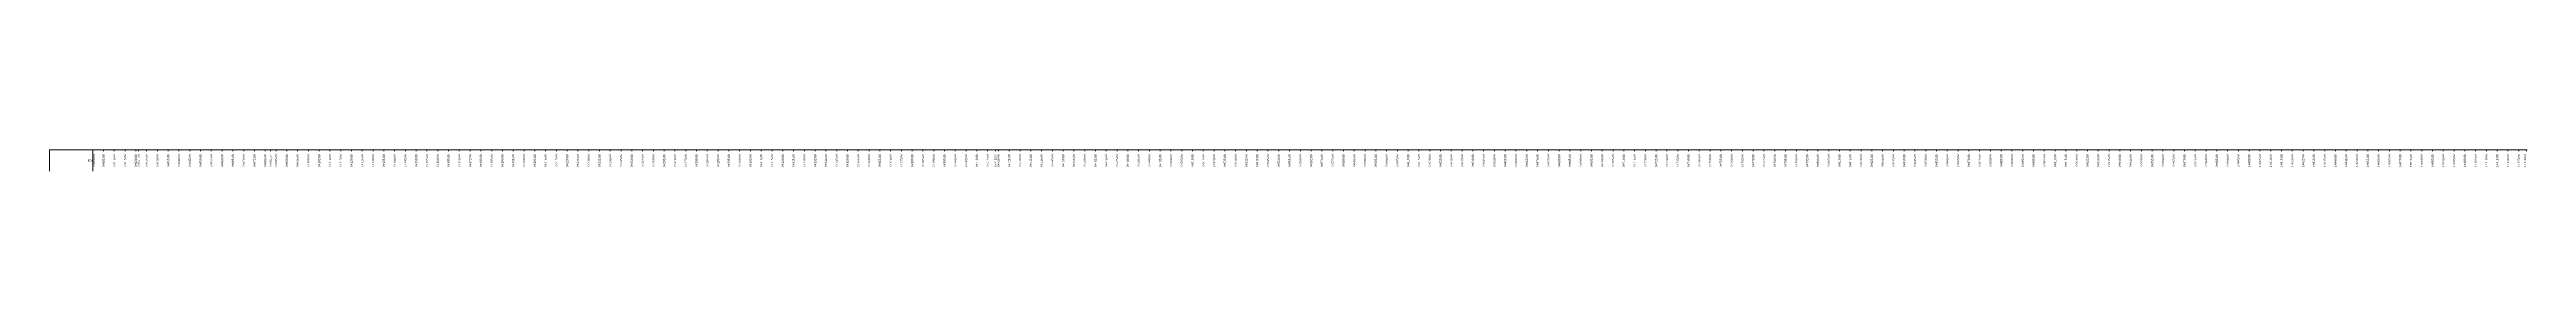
# Model space of a CAD drawing. Header units: metres. Extents: x 478603 to 489313, y 4282657 to 4289463.
# Drawn here: x 483693 to 484841, y 4285200 to 4285210 of the extents above; entities that cross this region are included whole.
import ezdxf

# ---------------------------------------------------------------- set-up
doc = ezdxf.new("R2010")
doc.units = ezdxf.units.M
for name, color, linetype, lineweight in [('PR_ENK_KM', 18, 'Continuous', 0), ('PR_OLCEK', 1, 'Continuous', 0), ('PR_PROFIL', 153, 'Continuous', 0)]:
    doc.layers.add(name, color=color, linetype=linetype, lineweight=lineweight)
doc.styles.get("Standard").update_dxf_attribs({"font": 'times.ttf'})

msp = doc.modelspace()

# ---------------------------------------------------------------- linework, layer by layer
at = {"layer": 'PR_OLCEK'}
for p in [(483712.7, 4285209.5, 929.9), (484841.3, 4285209.5, 929.9)]:
    msp.add_point(p, dxfattribs=at)
at = {"layer": 'PR_PROFIL'}
for p, q in [((483692.7, 4285209.5), (484841.3, 4285209.5)), ((483692.7, 4285199.6), (483692.7, 4285209.5)), ((483712.7, 4285199.6), (483712.7, 4285209.5)), ((483712.7, 4285209), (483712.7, 4285209.5)), ((483717.7, 4285209), (483717.7, 4285209.5)), ((483722.7, 4285209), (483722.7, 4285209.5)), ((483727.7, 4285209), (483727.7, 4285209.5)), ((483732.7, 4285209), (483732.7, 4285209.5)), ((483734, 4285209), (483734, 4285209.5)), ((483737.7, 4285209), (483737.7, 4285209.5)), ((483742.7, 4285209), (483742.7, 4285209.5)), ((483747.7, 4285209), (483747.7, 4285209.5)), ((483752.7, 4285209), (483752.7, 4285209.5)), ((483757.7, 4285209), (483757.7, 4285209.5)), ((483762.7, 4285209), (483762.7, 4285209.5)), ((483767.7, 4285209), (483767.7, 4285209.5)), ((483772.7, 4285209), (483772.7, 4285209.5)), ((483777.7, 4285209), (483777.7, 4285209.5)), ((483782.7, 4285209), (483782.7, 4285209.5)), ((483787.7, 4285209), (483787.7, 4285209.5)), ((483792.7, 4285209), (483792.7, 4285209.5)), ((483795.2, 4285209), (483795.2, 4285209.5)), ((483797.7, 4285209), (483797.7, 4285209.5)), ((483802.7, 4285209), (483802.7, 4285209.5)), ((483807.7, 4285209), (483807.7, 4285209.5)), ((483812.7, 4285209), (483812.7, 4285209.5)), ((483817.7, 4285209), (483817.7, 4285209.5)), ((483822.7, 4285209), (483822.7, 4285209.5)), ((483827.7, 4285209), (483827.7, 4285209.5)), ((483832.7, 4285209), (483832.7, 4285209.5)), ((483837.7, 4285209), (483837.7, 4285209.5)), ((483842.7, 4285209), (483842.7, 4285209.5)), ((483847.7, 4285209), (483847.7, 4285209.5)), ((483852.7, 4285209), (483852.7, 4285209.5)), ((483857.7, 4285209), (483857.7, 4285209.5)), ((483862.7, 4285209), (483862.7, 4285209.5)), ((483867.7, 4285209), (483867.7, 4285209.5)), ((483872.7, 4285209), (483872.7, 4285209.5)), ((483877.7, 4285209), (483877.7, 4285209.5)), ((483882.7, 4285209), (483882.7, 4285209.5)), ((483887.7, 4285209), (483887.7, 4285209.5)), ((483892.7, 4285209), (483892.7, 4285209.5)), ((483897.7, 4285209), (483897.7, 4285209.5)), ((483902.7, 4285209), (483902.7, 4285209.5)), ((483907.7, 4285209), (483907.7, 4285209.5)), ((483912.7, 4285209), (483912.7, 4285209.5)), ((483917.7, 4285209), (483917.7, 4285209.5)), ((483922.7, 4285209), (483922.7, 4285209.5)), ((483927.7, 4285209), (483927.7, 4285209.5)), ((483932.7, 4285209), (483932.7, 4285209.5)), ((483937.7, 4285209), (483937.7, 4285209.5)), ((483942.7, 4285209), (483942.7, 4285209.5)), ((483947.7, 4285209), (483947.7, 4285209.5)), ((483952.7, 4285209), (483952.7, 4285209.5)), ((483957.7, 4285209), (483957.7, 4285209.5)), ((483962.7, 4285209), (483962.7, 4285209.5)), ((483967.7, 4285209), (483967.7, 4285209.5)), ((483972.7, 4285209), (483972.7, 4285209.5)), ((483977.7, 4285209), (483977.7, 4285209.5)), ((483982.7, 4285209), (483982.7, 4285209.5)), ((483987.7, 4285209), (483987.7, 4285209.5)), ((483992.7, 4285209), (483992.7, 4285209.5)), ((483997.7, 4285209), (483997.7, 4285209.5)), ((484002.7, 4285209), (484002.7, 4285209.5)), ((484007.7, 4285209), (484007.7, 4285209.5)), ((484012.7, 4285209), (484012.7, 4285209.5)), ((484017.7, 4285209), (484017.7, 4285209.5)), ((484022.7, 4285209), (484022.7, 4285209.5)), ((484027.7, 4285209), (484027.7, 4285209.5)), ((484032.7, 4285209), (484032.7, 4285209.5)), ((484037.7, 4285209), (484037.7, 4285209.5)), ((484042.7, 4285209), (484042.7, 4285209.5)), ((484047.7, 4285209), (484047.7, 4285209.5)), ((484052.7, 4285209), (484052.7, 4285209.5)), ((484057.7, 4285209), (484057.7, 4285209.5)), ((484062.7, 4285209), (484062.7, 4285209.5)), ((484067.7, 4285209), (484067.7, 4285209.5)), ((484072.7, 4285209), (484072.7, 4285209.5)), ((484077.7, 4285209), (484077.7, 4285209.5)), ((484082.7, 4285209), (484082.7, 4285209.5)), ((484087.7, 4285209), (484087.7, 4285209.5)), ((484092.7, 4285209), (484092.7, 4285209.5)), ((484097.7, 4285209), (484097.7, 4285209.5)), ((484102.7, 4285209), (484102.7, 4285209.5)), ((484107.7, 4285209), (484107.7, 4285209.5)), ((484112.7, 4285209), (484112.7, 4285209.5)), ((484117.7, 4285209), (484117.7, 4285209.5)), ((484122.7, 4285209), (484122.7, 4285209.5)), ((484127.7, 4285209), (484127.7, 4285209.5)), ((484131.3, 4285209), (484131.3, 4285209.5)), ((484132.7, 4285209), (484132.7, 4285209.5)), ((484137.7, 4285209), (484137.7, 4285209.5)), ((484142.7, 4285209), (484142.7, 4285209.5)), ((484147.7, 4285209), (484147.7, 4285209.5)), ((484152.7, 4285209), (484152.7, 4285209.5)), ((484157.7, 4285209), (484157.7, 4285209.5)), ((484162.7, 4285209), (484162.7, 4285209.5)), ((484167.7, 4285209), (484167.7, 4285209.5)), ((484172.7, 4285209), (484172.7, 4285209.5)), ((484177.7, 4285209), (484177.7, 4285209.5)), ((484182.7, 4285209), (484182.7, 4285209.5)), ((484187.7, 4285209), (484187.7, 4285209.5)), ((484192.7, 4285209), (484192.7, 4285209.5)), ((484197.7, 4285209), (484197.7, 4285209.5)), ((484202.7, 4285209), (484202.7, 4285209.5)), ((484207.7, 4285209), (484207.7, 4285209.5)), ((484212.7, 4285209), (484212.7, 4285209.5)), ((484217.7, 4285209), (484217.7, 4285209.5)), ((484222.7, 4285209), (484222.7, 4285209.5)), ((484227.7, 4285209), (484227.7, 4285209.5)), ((484232.7, 4285209), (484232.7, 4285209.5)), ((484237.7, 4285209), (484237.7, 4285209.5)), ((484242.7, 4285209), (484242.7, 4285209.5)), ((484247.7, 4285209), (484247.7, 4285209.5)), ((484252.7, 4285209), (484252.7, 4285209.5)), ((484257.7, 4285209), (484257.7, 4285209.5)), ((484262.7, 4285209), (484262.7, 4285209.5)), ((484267.7, 4285209), (484267.7, 4285209.5)), ((484272.7, 4285209), (484272.7, 4285209.5)), ((484277.7, 4285209), (484277.7, 4285209.5)), ((484282.7, 4285209), (484282.7, 4285209.5)), ((484287.7, 4285209), (484287.7, 4285209.5)), ((484292.7, 4285209), (484292.7, 4285209.5)), ((484297.7, 4285209), (484297.7, 4285209.5)), ((484302.7, 4285209), (484302.7, 4285209.5)), ((484307.7, 4285209), (484307.7, 4285209.5)), ((484312.7, 4285209), (484312.7, 4285209.5)), ((484317.7, 4285209), (484317.7, 4285209.5)), ((484322.7, 4285209), (484322.7, 4285209.5)), ((484327.7, 4285209), (484327.7, 4285209.5)), ((484332.7, 4285209), (484332.7, 4285209.5)), ((484337.7, 4285209), (484337.7, 4285209.5)), ((484342.7, 4285209), (484342.7, 4285209.5)), ((484347.7, 4285209), (484347.7, 4285209.5)), ((484352.7, 4285209), (484352.7, 4285209.5)), ((484357.7, 4285209), (484357.7, 4285209.5)), ((484362.7, 4285209), (484362.7, 4285209.5)), ((484367.7, 4285209), (484367.7, 4285209.5)), ((484372.7, 4285209), (484372.7, 4285209.5)), ((484377.7, 4285209), (484377.7, 4285209.5)), ((484382.7, 4285209), (484382.7, 4285209.5)), ((484387.7, 4285209), (484387.7, 4285209.5)), ((484392.7, 4285209), (484392.7, 4285209.5)), ((484397.7, 4285209), (484397.7, 4285209.5)), ((484402.7, 4285209), (484402.7, 4285209.5)), ((484407.7, 4285209), (484407.7, 4285209.5)), ((484412.7, 4285209), (484412.7, 4285209.5)), ((484417.7, 4285209), (484417.7, 4285209.5)), ((484422.7, 4285209), (484422.7, 4285209.5)), ((484427.7, 4285209), (484427.7, 4285209.5)), ((484432.7, 4285209), (484432.7, 4285209.5)), ((484437.7, 4285209), (484437.7, 4285209.5)), ((484442.7, 4285209), (484442.7, 4285209.5)), ((484447.7, 4285209), (484447.7, 4285209.5)), ((484452.7, 4285209), (484452.7, 4285209.5)), ((484457.7, 4285209), (484457.7, 4285209.5)), ((484462.7, 4285209), (484462.7, 4285209.5)), ((484467.7, 4285209), (484467.7, 4285209.5)), ((484472.7, 4285209), (484472.7, 4285209.5)), ((484477.7, 4285209), (484477.7, 4285209.5)), ((484482.7, 4285209), (484482.7, 4285209.5)), ((484487.7, 4285209), (484487.7, 4285209.5)), ((484492.7, 4285209), (484492.7, 4285209.5)), ((484497.7, 4285209), (484497.7, 4285209.5)), ((484502.7, 4285209), (484502.7, 4285209.5)), ((484507.7, 4285209), (484507.7, 4285209.5)), ((484512.7, 4285209), (484512.7, 4285209.5)), ((484517.7, 4285209), (484517.7, 4285209.5)), ((484522.7, 4285209), (484522.7, 4285209.5)), ((484527.7, 4285209), (484527.7, 4285209.5)), ((484532.7, 4285209), (484532.7, 4285209.5)), ((484537.7, 4285209), (484537.7, 4285209.5)), ((484542.7, 4285209), (484542.7, 4285209.5)), ((484547.7, 4285209), (484547.7, 4285209.5)), ((484552.7, 4285209), (484552.7, 4285209.5)), ((484557.7, 4285209), (484557.7, 4285209.5)), ((484562.7, 4285209), (484562.7, 4285209.5)), ((484567.7, 4285209), (484567.7, 4285209.5)), ((484572.7, 4285209), (484572.7, 4285209.5)), ((484577.7, 4285209), (484577.7, 4285209.5)), ((484582.7, 4285209), (484582.7, 4285209.5)), ((484587.7, 4285209), (484587.7, 4285209.5)), ((484592.7, 4285209), (484592.7, 4285209.5)), ((484597.7, 4285209), (484597.7, 4285209.5)), ((484602.7, 4285209), (484602.7, 4285209.5)), ((484607.7, 4285209), (484607.7, 4285209.5)), ((484612.7, 4285209), (484612.7, 4285209.5)), ((484617.7, 4285209), (484617.7, 4285209.5)), ((484622.7, 4285209), (484622.7, 4285209.5)), ((484627.7, 4285209), (484627.7, 4285209.5)), ((484632.7, 4285209), (484632.7, 4285209.5)), ((484637.7, 4285209), (484637.7, 4285209.5)), ((484642.7, 4285209), (484642.7, 4285209.5)), ((484647.7, 4285209), (484647.7, 4285209.5)), ((484652.7, 4285209), (484652.7, 4285209.5)), ((484657.7, 4285209), (484657.7, 4285209.5)), ((484662.7, 4285209), (484662.7, 4285209.5)), ((484667.7, 4285209), (484667.7, 4285209.5)), ((484672.7, 4285209), (484672.7, 4285209.5)), ((484677.7, 4285209), (484677.7, 4285209.5)), ((484682.7, 4285209), (484682.7, 4285209.5)), ((484687.7, 4285209), (484687.7, 4285209.5)), ((484692.7, 4285209), (484692.7, 4285209.5)), ((484697.7, 4285209), (484697.7, 4285209.5)), ((484702.7, 4285209), (484702.7, 4285209.5)), ((484707.7, 4285209), (484707.7, 4285209.5)), ((484712.7, 4285209), (484712.7, 4285209.5)), ((484717.7, 4285209), (484717.7, 4285209.5)), ((484722.7, 4285209), (484722.7, 4285209.5)), ((484727.7, 4285209), (484727.7, 4285209.5)), ((484732.7, 4285209), (484732.7, 4285209.5)), ((484737.7, 4285209), (484737.7, 4285209.5)), ((484742.7, 4285209), (484742.7, 4285209.5)), ((484747.7, 4285209), (484747.7, 4285209.5)), ((484752.7, 4285209), (484752.7, 4285209.5)), ((484757.7, 4285209), (484757.7, 4285209.5)), ((484762.7, 4285209), (484762.7, 4285209.5)), ((484767.7, 4285209), (484767.7, 4285209.5)), ((484772.7, 4285209), (484772.7, 4285209.5)), ((484777.7, 4285209), (484777.7, 4285209.5)), ((484782.7, 4285209), (484782.7, 4285209.5)), ((484787.7, 4285209), (484787.7, 4285209.5)), ((484792.7, 4285209), (484792.7, 4285209.5)), ((484797.7, 4285209), (484797.7, 4285209.5)), ((484802.7, 4285209), (484802.7, 4285209.5)), ((484807.7, 4285209), (484807.7, 4285209.5)), ((484812.7, 4285209), (484812.7, 4285209.5)), ((484817.7, 4285209), (484817.7, 4285209.5)), ((484822.7, 4285209), (484822.7, 4285209.5)), ((484827.7, 4285209), (484827.7, 4285209.5)), ((484832.7, 4285209), (484832.7, 4285209.5)), ((484837.7, 4285209), (484837.7, 4285209.5)), ((484841.3, 4285209), (484841.3, 4285209.5))]:
    msp.add_line(p, q, dxfattribs=at)

# ---------------------------------------------------------------- texts
at = {"layer": 'PR_ENK_KM'}
msp.add_text('KM', height=1, dxfattribs=at).set_placement((483710.4, 4285204.1))
for s, p in [('  0+000.00', (483713.8, 4285200.8)), ('  0+005.00', (483718.2, 4285200.8)), ('  0+010.00', (483723.2, 4285200.8)), ('  0+015.00', (483728.2, 4285200.8)), ('  0+020.00', (483733.2, 4285200.8)), ('  0+021.30', (483734.5, 4285200.8)), ('  0+025.00', (483738.2, 4285200.8)), ('  0+030.00', (483743.2, 4285200.8)), ('  0+035.00', (483748.2, 4285200.8)), ('  0+040.00', (483753.2, 4285200.8)), ('  0+045.00', (483758.2, 4285200.8)), ('  0+050.00', (483763.2, 4285200.8)), ('  0+055.00', (483768.2, 4285200.8)), ('  0+060.00', (483773.2, 4285200.8)), ('  0+065.00', (483778.2, 4285200.8)), ('  0+070.00', (483783.2, 4285200.8)), ('  0+075.00', (483788.2, 4285200.8)), ('  0+080.00', (483793.2, 4285200.8)), ('  0+082.57', (483795.7, 4285200.8)), ('  0+085.00', (483798.2, 4285200.8)), ('  0+090.00', (483803.2, 4285200.8)), ('  0+095.00', (483808.2, 4285200.8)), ('  0+100.00', (483813.2, 4285200.8)), ('  0+105.00', (483818.2, 4285200.8)), ('  0+110.00', (483823.2, 4285200.8)), ('  0+115.00', (483828.2, 4285200.8)), ('  0+120.00', (483833.2, 4285200.8)), ('  0+125.00', (483838.2, 4285200.8)), ('  0+130.00', (483843.2, 4285200.8)), ('  0+135.00', (483848.2, 4285200.8)), ('  0+140.00', (483853.2, 4285200.8)), ('  0+145.00', (483858.2, 4285200.8)), ('  0+150.00', (483863.2, 4285200.8)), ('  0+155.00', (483868.2, 4285200.8)), ('  0+160.00', (483873.2, 4285200.8)), ('  0+165.00', (483878.2, 4285200.8)), ('  0+170.00', (483883.2, 4285200.8)), ('  0+175.00', (483888.2, 4285200.8)), ('  0+180.00', (483893.2, 4285200.8)), ('  0+185.00', (483898.2, 4285200.8)), ('  0+190.00', (483903.2, 4285200.8)), ('  0+195.00', (483908.2, 4285200.8)), ('  0+200.00', (483913.2, 4285200.8)), ('  0+205.00', (483918.2, 4285200.8)), ('  0+210.00', (483923.2, 4285200.8)), ('  0+215.00', (483928.2, 4285200.8)), ('  0+220.00', (483933.2, 4285200.8)), ('  0+225.00', (483938.2, 4285200.8)), ('  0+230.00', (483943.2, 4285200.8)), ('  0+235.00', (483948.2, 4285200.8)), ('  0+240.00', (483953.2, 4285200.8)), ('  0+245.00', (483958.2, 4285200.8)), ('  0+250.00', (483963.2, 4285200.8)), ('  0+255.00', (483968.2, 4285200.8)), ('  0+260.00', (483973.2, 4285200.8)), ('  0+265.00', (483978.2, 4285200.8)), ('  0+270.00', (483983.2, 4285200.8)), ('  0+275.00', (483988.2, 4285200.8)), ('  0+280.00', (483993.2, 4285200.8)), ('  0+285.00', (483998.2, 4285200.8)), ('  0+290.00', (484003.2, 4285200.8)), ('  0+295.00', (484008.2, 4285200.8)), ('  0+300.00', (484013.2, 4285200.8)), ('  0+305.00', (484018.2, 4285200.8)), ('  0+310.00', (484023.2, 4285200.8)), ('  0+315.00', (484028.2, 4285200.8)), ('  0+320.00', (484033.2, 4285200.8)), ('  0+325.00', (484038.2, 4285200.8)), ('  0+330.00', (484043.2, 4285200.8)), ('  0+335.00', (484048.2, 4285200.8)), ('  0+340.00', (484053.2, 4285200.8)), ('  0+345.00', (484058.2, 4285200.8)), ('  0+350.00', (484063.2, 4285200.8)), ('  0+355.00', (484068.2, 4285200.8)), ('  0+360.00', (484073.2, 4285200.8)), ('  0+365.00', (484078.2, 4285200.8)), ('  0+370.00', (484083.2, 4285200.8)), ('  0+375.00', (484088.2, 4285200.8)), ('  0+380.00', (484093.2, 4285200.8)), ('  0+385.00', (484098.2, 4285200.8)), ('  0+390.00', (484103.2, 4285200.8)), ('  0+395.00', (484108.2, 4285200.8)), ('  0+400.00', (484113.2, 4285200.8)), ('  0+405.00', (484118.2, 4285200.8)), ('  0+410.00', (484123.2, 4285200.8)), ('  0+415.00', (484128.2, 4285200.8)), ('  0+418.62', (484131.8, 4285200.8)), ('  0+420.00', (484133.2, 4285200.8)), ('  0+425.00', (484138.2, 4285200.8)), ('  0+430.00', (484143.2, 4285200.8)), ('  0+435.00', (484148.2, 4285200.8)), ('  0+440.00', (484153.2, 4285200.8)), ('  0+445.00', (484158.2, 4285200.8)), ('  0+450.00', (484163.2, 4285200.8)), ('  0+455.00', (484168.2, 4285200.8)), ('  0+460.00', (484173.2, 4285200.8)), ('  0+465.00', (484178.2, 4285200.8)), ('  0+470.00', (484183.2, 4285200.8)), ('  0+475.00', (484188.2, 4285200.8)), ('  0+480.00', (484193.2, 4285200.8)), ('  0+485.00', (484198.2, 4285200.8)), ('  0+490.00', (484203.2, 4285200.8)), ('  0+495.00', (484208.2, 4285200.8)), ('  0+500.00', (484213.2, 4285200.8)), ('  0+505.00', (484218.2, 4285200.8)), ('  0+510.00', (484223.2, 4285200.8)), ('  0+515.00', (484228.2, 4285200.8)), ('  0+520.00', (484233.2, 4285200.8)), ('  0+525.00', (484238.2, 4285200.8)), ('  0+530.00', (484243.2, 4285200.8)), ('  0+535.00', (484248.2, 4285200.8)), ('  0+540.00', (484253.2, 4285200.8)), ('  0+545.00', (484258.2, 4285200.8)), ('  0+550.00', (484263.2, 4285200.8)), ('  0+555.00', (484268.2, 4285200.8)), ('  0+560.00', (484273.2, 4285200.8)), ('  0+565.00', (484278.2, 4285200.8)), ('  0+570.00', (484283.2, 4285200.8)), ('  0+575.00', (484288.2, 4285200.8)), ('  0+580.00', (484293.2, 4285200.8)), ('  0+585.00', (484298.2, 4285200.8)), ('  0+590.00', (484303.2, 4285200.8)), ('  0+595.00', (484308.2, 4285200.8)), ('  0+600.00', (484313.2, 4285200.8)), ('  0+605.00', (484318.2, 4285200.8)), ('  0+610.00', (484323.2, 4285200.8)), ('  0+615.00', (484328.2, 4285200.8)), ('  0+620.00', (484333.2, 4285200.8)), ('  0+625.00', (484338.2, 4285200.8)), ('  0+630.00', (484343.2, 4285200.8)), ('  0+635.00', (484348.2, 4285200.8)), ('  0+640.00', (484353.2, 4285200.8)), ('  0+645.00', (484358.2, 4285200.8)), ('  0+650.00', (484363.2, 4285200.8)), ('  0+655.00', (484368.2, 4285200.8)), ('  0+660.00', (484373.2, 4285200.8)), ('  0+665.00', (484378.2, 4285200.8)), ('  0+670.00', (484383.2, 4285200.8)), ('  0+675.00', (484388.2, 4285200.8)), ('  0+680.00', (484393.2, 4285200.8)), ('  0+685.00', (484398.2, 4285200.8)), ('  0+690.00', (484403.2, 4285200.8)), ('  0+695.00', (484408.2, 4285200.8)), ('  0+700.00', (484413.2, 4285200.8)), ('  0+705.00', (484418.2, 4285200.8)), ('  0+710.00', (484423.2, 4285200.8)), ('  0+715.00', (484428.2, 4285200.8)), ('  0+720.00', (484433.2, 4285200.8)), ('  0+725.00', (484438.2, 4285200.8)), ('  0+730.00', (484443.2, 4285200.8)), ('  0+735.00', (484448.2, 4285200.8)), ('  0+740.00', (484453.2, 4285200.8)), ('  0+745.00', (484458.2, 4285200.8)), ('  0+750.00', (484463.2, 4285200.8)), ('  0+755.00', (484468.2, 4285200.8)), ('  0+760.00', (484473.2, 4285200.8)), ('  0+765.00', (484478.2, 4285200.8)), ('  0+770.00', (484483.2, 4285200.8)), ('  0+775.00', (484488.2, 4285200.8)), ('  0+780.00', (484493.2, 4285200.8)), ('  0+785.00', (484498.2, 4285200.8)), ('  0+790.00', (484503.2, 4285200.8)), ('  0+795.00', (484508.2, 4285200.8)), ('  0+800.00', (484513.2, 4285200.8)), ('  0+805.00', (484518.2, 4285200.8)), ('  0+810.00', (484523.2, 4285200.8)), ('  0+815.00', (484528.2, 4285200.8)), ('  0+820.00', (484533.2, 4285200.8)), ('  0+825.00', (484538.2, 4285200.8)), ('  0+830.00', (484543.2, 4285200.8)), ('  0+835.00', (484548.2, 4285200.8)), ('  0+840.00', (484553.2, 4285200.8)), ('  0+845.00', (484558.2, 4285200.8)), ('  0+850.00', (484563.2, 4285200.8)), ('  0+855.00', (484568.2, 4285200.8)), ('  0+860.00', (484573.2, 4285200.8)), ('  0+865.00', (484578.2, 4285200.8)), ('  0+870.00', (484583.2, 4285200.8)), ('  0+875.00', (484588.2, 4285200.8)), ('  0+880.00', (484593.2, 4285200.8)), ('  0+885.00', (484598.2, 4285200.8)), ('  0+890.00', (484603.2, 4285200.8)), ('  0+895.00', (484608.2, 4285200.8)), ('  0+900.00', (484613.2, 4285200.8)), ('  0+905.00', (484618.2, 4285200.8)), ('  0+910.00', (484623.2, 4285200.8)), ('  0+915.00', (484628.2, 4285200.8)), ('  0+920.00', (484633.2, 4285200.8)), ('  0+925.00', (484638.2, 4285200.8)), ('  0+930.00', (484643.2, 4285200.8)), ('  0+935.00', (484648.2, 4285200.8)), ('  0+940.00', (484653.2, 4285200.8)), ('  0+945.00', (484658.2, 4285200.8)), ('  0+950.00', (484663.2, 4285200.8)), ('  0+955.00', (484668.2, 4285200.8)), ('  0+960.00', (484673.2, 4285200.8)), ('  0+965.00', (484678.2, 4285200.8)), ('  0+970.00', (484683.2, 4285200.8)), ('  0+975.00', (484688.2, 4285200.8)), ('  0+980.00', (484693.2, 4285200.8)), ('  0+985.00', (484698.2, 4285200.8)), ('  0+990.00', (484703.2, 4285200.8)), ('  0+995.00', (484708.2, 4285200.8)), ('  1+000.00', (484713.2, 4285200.8)), ('  1+005.00', (484718.2, 4285200.8)), ('  1+010.00', (484723.2, 4285200.8)), ('  1+015.00', (484728.2, 4285200.8)), ('  1+020.00', (484733.2, 4285200.8)), ('  1+025.00', (484738.2, 4285200.8)), ('  1+030.00', (484743.2, 4285200.8)), ('  1+035.00', (484748.2, 4285200.8)), ('  1+040.00', (484753.2, 4285200.8)), ('  1+045.00', (484758.2, 4285200.8)), ('  1+050.00', (484763.2, 4285200.8)), ('  1+055.00', (484768.2, 4285200.8)), ('  1+060.00', (484773.2, 4285200.8)), ('  1+065.00', (484778.2, 4285200.8)), ('  1+070.00', (484783.2, 4285200.8)), ('  1+075.00', (484788.2, 4285200.8)), ('  1+080.00', (484793.2, 4285200.8)), ('  1+085.00', (484798.2, 4285200.8)), ('  1+090.00', (484803.2, 4285200.8)), ('  1+095.00', (484808.2, 4285200.8)), ('  1+100.00', (484813.2, 4285200.8)), ('  1+105.00', (484818.2, 4285200.8)), ('  1+110.00', (484823.2, 4285200.8)), ('  1+115.00', (484828.2, 4285200.8)), ('  1+120.00', (484833.2, 4285200.8)), ('  1+125.00', (484838.2, 4285200.8)), ('  1+128.60', (484841.1, 4285200.8))]:
    msp.add_text(s, height=1, rotation=90, dxfattribs=at).set_placement(p)

doc.saveas('drawing.dxf')
